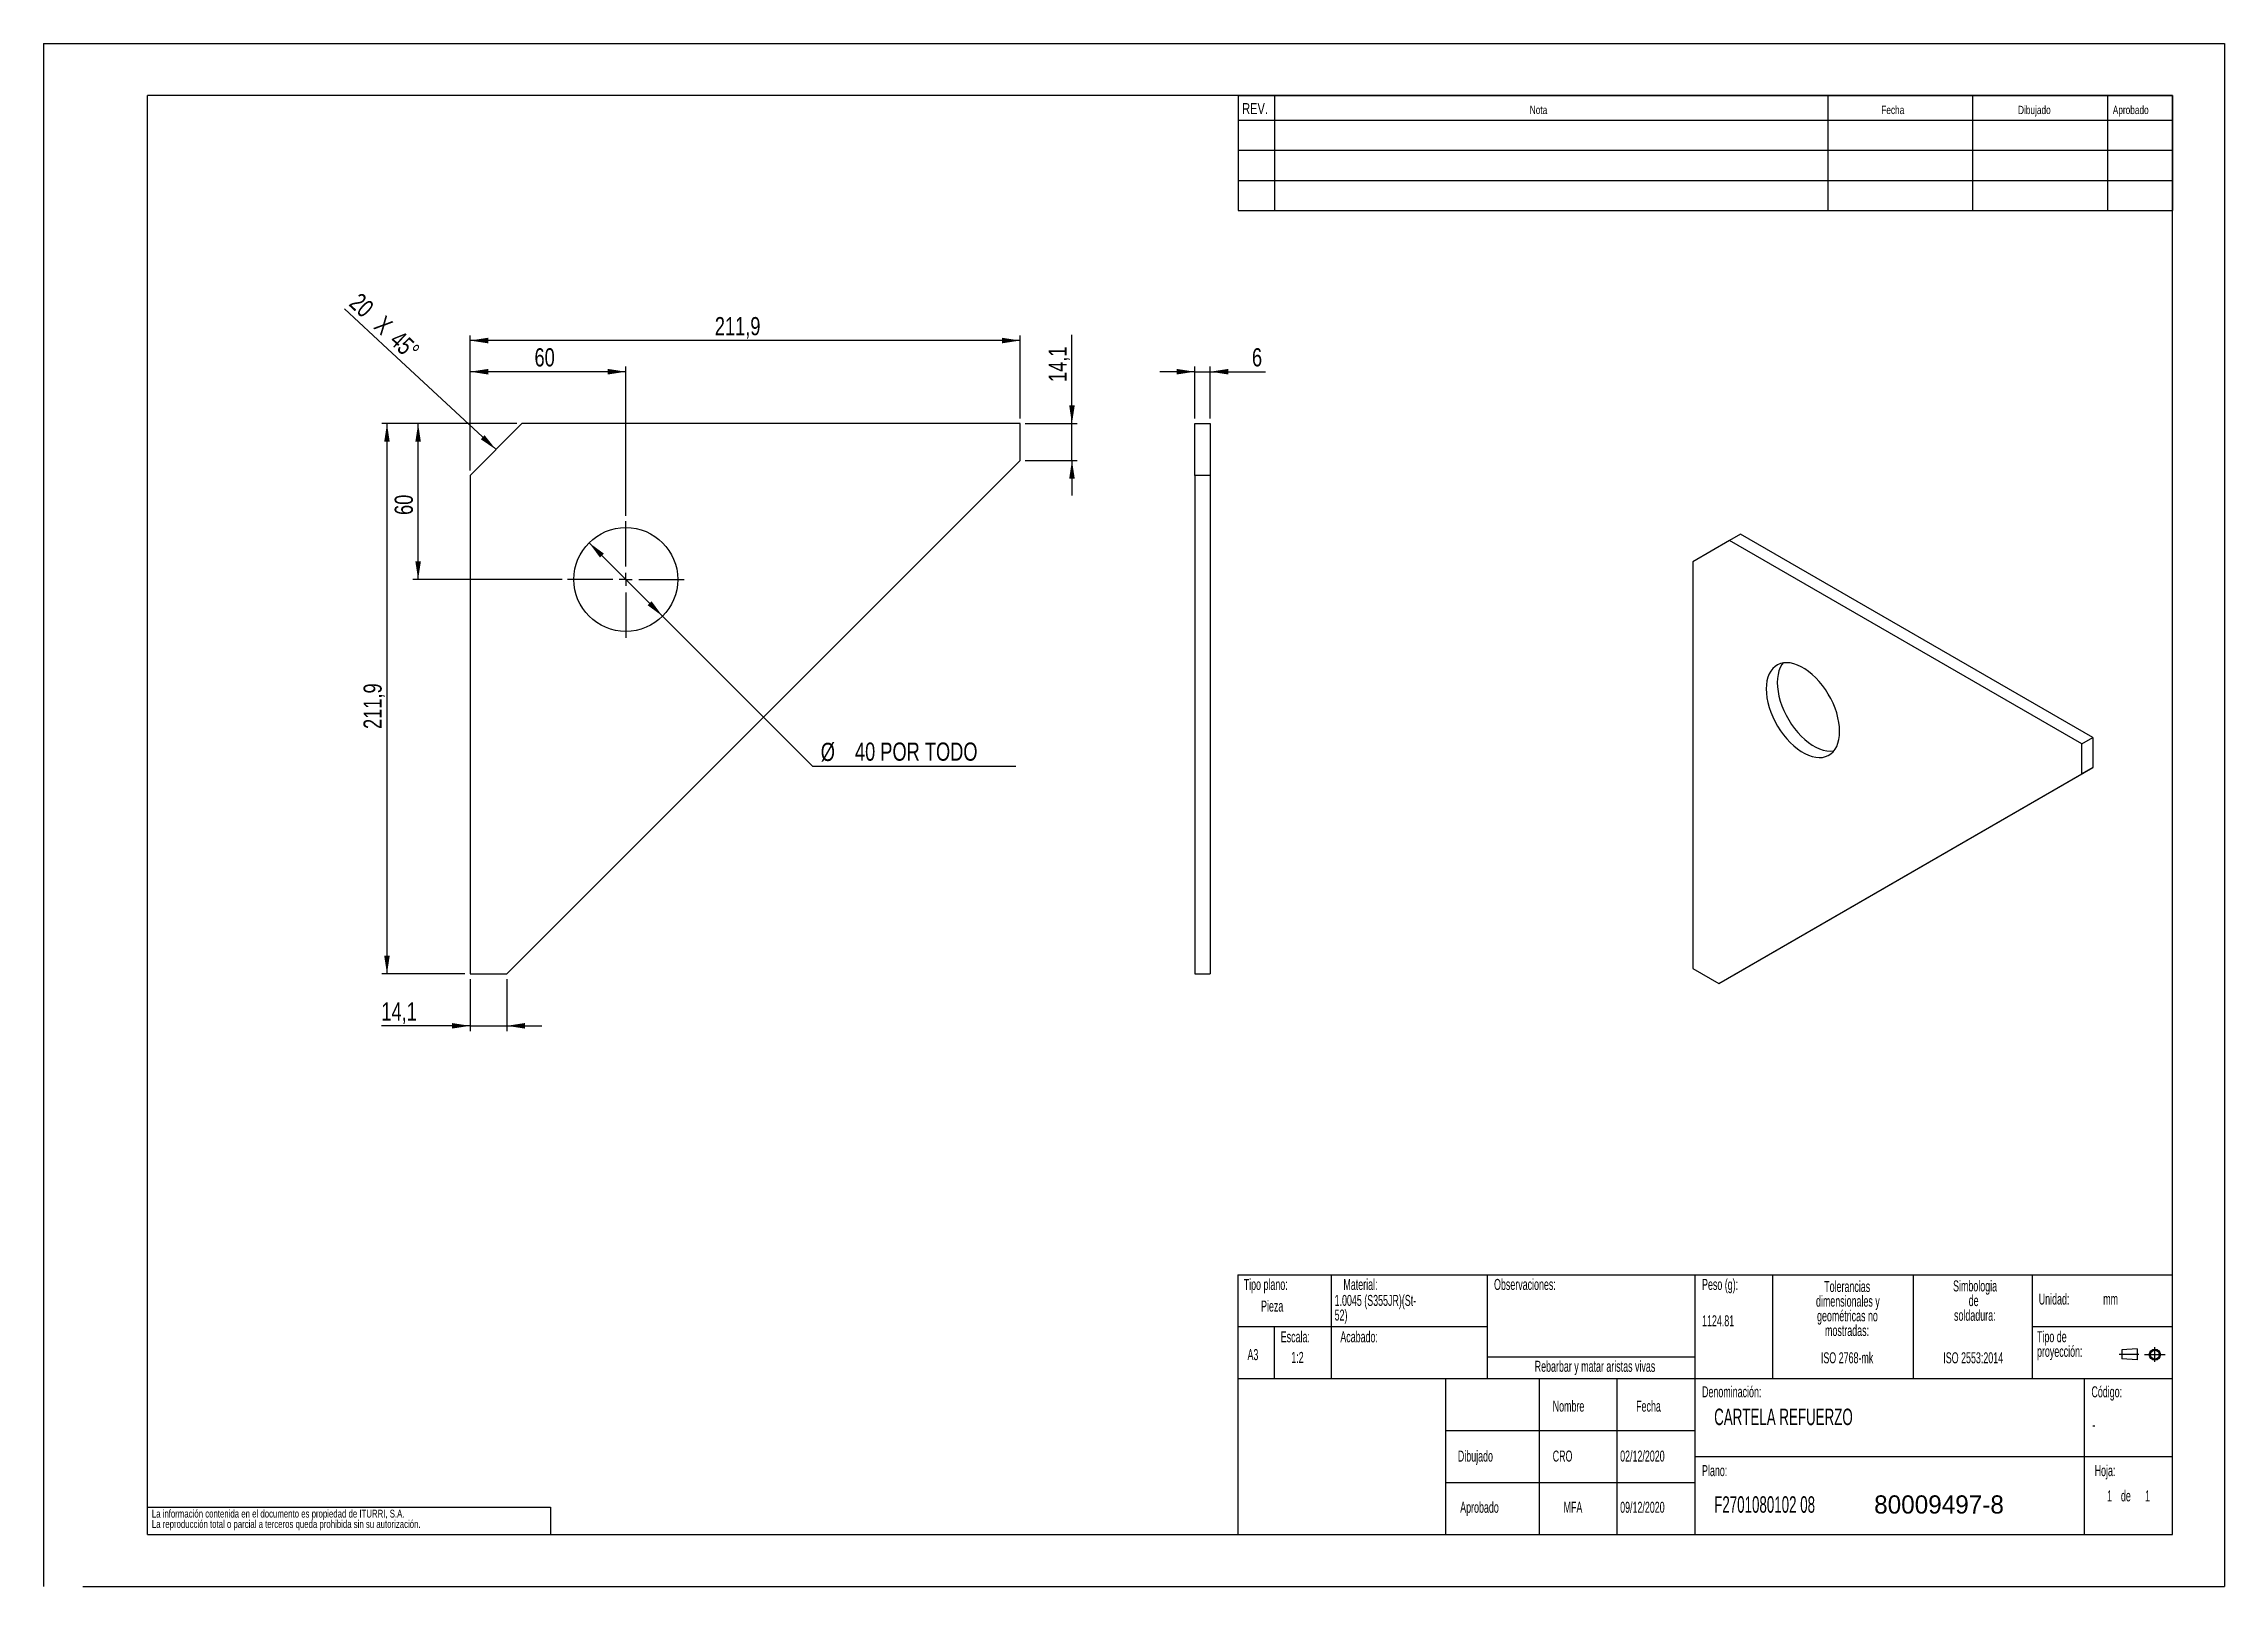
# Model space of a CAD drawing. Extents: x 0 to 2826, y 0 to 813.
# Drawn here: x 0 to 420, y 0 to 297 of the extents above; entities that cross this region are included whole.
import ezdxf

# ---------------------------------------------------------------- set-up
doc = ezdxf.new("R2010")
doc.units = 0
doc.linetypes.add('SLD-CENTRADA-TRAZOS-LARGOS', pattern=[19.05, 15.24, -1.27, 1.27, -1.27])
doc.linetypes.add('SLD-CONTINUA', pattern=[0])
doc.layers.get('0').update_dxf_attribs({"linetype": 'CONTINUOUS'})
doc.layers.add('FORMATO', color=7, linetype='SLD-CONTINUA')
doc.layers.add('SLD-0', color=179, linetype='SLD-CONTINUA')
doc.styles.add('SLDTEXTSTYLE0', font='TXT', dxfattribs={"width": 0.605})
doc.styles.add('SLDTEXTSTYLE1', font='TXT', dxfattribs={"width": 0.75})
doc.dimstyles.new('SLDDIMSTYLE0', dxfattribs={"dimtxt": 3.5, "dimasz": 3.5, "dimexe": 0, "dimexo": 0.0625, "dimgap": 0.875, "dimtad": 1, "dimdec": 1, "dimlfac": 2, "dimrnd": 1e-09, "dimzin": 12, "dimdsep": 46, "dimtxsty": 'SLDTEXTSTYLE1', "dimsah": 1, "dimcen": 0.09, "dimadec": 0, "dimazin": 0, "dimtfac": 1, "dimtdec": 1, "dimtofl": 0, "dimtmove": 0, "dimatfit": 3, "dimfxl": 1, "dimtolj": 1, "dimtzin": 12, "dimarcsym": 0})
doc.dimstyles.new('SLDDIMSTYLE1', dxfattribs={"dimtxt": 3.5, "dimasz": 3.5, "dimexe": 0, "dimexo": 0.0625, "dimgap": 0.875, "dimtad": 1, "dimdec": 1, "dimlfac": 2, "dimrnd": 1e-09, "dimzin": 12, "dimdsep": 46, "dimtxsty": 'SLDTEXTSTYLE1', "dimsah": 1, "dimcen": 0.09, "dimadec": 0, "dimazin": 0, "dimtfac": 1, "dimtdec": 1, "dimtmove": 0, "dimatfit": 0, "dimfxl": 1, "dimtolj": 1, "dimtzin": 12, "dimarcsym": 0})
doc.dimstyles.new('SLDDIMSTYLE2', dxfattribs={"dimtxt": 3.5, "dimasz": 3.5, "dimexe": 0, "dimexo": 0.0625, "dimgap": 0.875, "dimtad": 0, "dimtih": 1, "dimtoh": 1, "dimdec": 6, "dimlfac": 2, "dimrnd": 1e-09, "dimzin": 12, "dimdsep": 46, "dimtxsty": 'SLDTEXTSTYLE1', "dimsah": 1, "dimcen": 0, "dimadec": 0, "dimazin": 0, "dimtfac": 1, "dimtdec": 1, "dimtmove": 0, "dimatfit": 3, "dimfxl": 1, "dimtolj": 1, "dimtzin": 12, "dimarcsym": 0})

msp = doc.modelspace()

# ---------------------------------------------------------------- texts
at = {"insert": (352.54854376, 17.51681176), "char_height": 3.5, "width": 30.0125, "attachment_point": 1}
msp.add_mtext('80009497-8', dxfattribs=at)
at = {"layer": 'FORMATO', "attachment_point": 1, "style": 'SLDTEXTSTYLE1'}
for s, insert, char_height in [('REV.', (230.83569636, 285.55214024), 2.116666667), ('Nota', (286.22438362, 285.02581871), 1.5875), ('Fecha', (353.92640633, 285.02581871), 1.5875), ('Dibujado', (380.2608472, 285.02581871), 1.5875), ('Aprobado', (398.51007098, 285.02581871), 1.5875)]:
    msp.add_mtext(s, dxfattribs=dict(at, insert=insert, char_height=char_height))
at = {"layer": 'SLD-0', "style": 'SLDTEXTSTYLE0'}
for s, insert, char_height, attachment_point in [('Tipo plano:', (231.12929082, 59.18086464), 2.1166666667, 1), ('Tipo plano:', (231.12929082, 59.18086464), 2.1166666667, 1), ('Material:', (250.32966909, 59.18086464), 2.116666667, 1), ('Material:', (250.32966909, 59.18086464), 2.116666667, 1), ('Observaciones:', (279.33861511, 59.18086464), 2.1166666667, 1), ('Observaciones:', (279.33861511, 59.18086464), 2.1166666667, 1), ('Peso (g):', (319.40305943, 59.18086464), 2.116666667, 1), ('Peso (g):', (319.40305943, 59.18086464), 2.116666667, 1), ('Pieza', (234.47259474, 55.01919565), 2.116666667, 1), ('Pieza', (234.47259474, 55.01919565), 2.116666667, 1), ('Unidad:', (384.24614919, 56.37062815), 2.116666667, 1), ('Unidad:', (384.24614919, 56.37062815), 2.116666667, 1), ('mm', (396.66217784, 56.37062815), 2.116666667, 1), ('mm', (396.66217784, 56.37062815), 2.116666667, 1), ('1124.81', (319.40305943, 52.1813088), 2.116666667, 1), ('1124.81', (319.40305943, 52.1813088), 2.116666667, 1), ('Escala:', (238.26310497, 49.10146847), 2.116666667, 1), ('Escala:', (238.26310497, 49.10146847), 2.116666667, 1), ('Acabado:', (249.73827693, 49.10146847), 2.116666667, 1), ('Acabado:', (249.73827693, 49.10146847), 2.116666667, 1), ('A3', (231.85934892, 45.67436774), 2.116666667, 1), ('A3', (231.85934892, 45.67436774), 2.116666667, 1), ('1:2', (240.2902322, 45.13474483), 2.116666667, 1), ('1:2', (240.2902322, 45.13474483), 2.116666667, 1), ('Rebarbar y matar aristas vivas', (298.78549011, 43.4237297), 2.1166666667, 2), ('Rebarbar y matar aristas vivas', (298.78549011, 43.4237297), 2.1166666667, 2), ('ISO 2768-mk', (347.33660555, 45.06001736), 2.1166666667, 2), ('ISO 2768-mk', (347.33660555, 45.06001736), 2.1166666667, 2), ('ISO 2553:2014', (371.6253871, 45.06001736), 2.1166666667, 2), ('ISO 2553:2014', (371.6253871, 45.06001736), 2.1166666667, 2), ('Denominación:', (319.40305943, 38.51431126), 2.1166666667, 1), ('Denominación:', (319.40305943, 38.51431126), 2.1166666667, 1), ('Código:', (394.39793937, 38.51431126), 2.116666667, 1), ('Código:', (394.39793937, 38.51431126), 2.116666667, 1), ('Nombre', (290.63774587, 35.75483379), 2.116666667, 1), ('Nombre', (290.63774587, 35.75483379), 2.116666667, 1), ('Fecha', (306.70833095, 35.75483379), 2.116666667, 1), ('Fecha', (306.70833095, 35.75483379), 2.116666667, 1), ('CARTELA REFUERZO', (321.73896976, 34.21733212), 3.175, 1), ('CARTELA REFUERZO', (321.73896976, 34.21733212), 3.175, 1), ('-', (394.58638598, 32.19316863), 2.11666667, 1), ('-', (394.58638598, 32.19316863), 2.11666667, 1), ('Dibujado', (272.3731861, 26.14030871), 2.116666667, 1), ('Dibujado', (272.3731861, 26.14030871), 2.116666667, 1), ('CRO', (290.63774587, 26.14030877), 2.116666667, 1), ('02/12/2020', (303.6286535, 26.14030877), 2.116666667, 1), ('Plano:', (319.40305943, 23.33826749), 2.116666667, 1), ('Plano:', (319.40305943, 23.33826749), 2.116666667, 1), ('Hoja:', (395.01391774, 23.33826749), 2.116666667, 1), ('Hoja:', (395.01391774, 23.33826749), 2.116666667, 1), ('F2701080102 08', (321.73896976, 17.34676089), 3.175, 1), ('F2701080102 08', (321.73896976, 17.34676089), 3.175, 1), ('1', (397.41271376, 18.47490375), 2.11666667, 1), ('1', (397.41271376, 18.47490375), 2.11666667, 1), ('1', (397.41271376, 18.47490375), 2.11666667, 1), ('1', (397.41271376, 18.47490375), 2.11666667, 1), ('de', (400.07750248, 18.47490369), 2.116666667, 1), ('de', (400.07750248, 18.47490369), 2.116666667, 1), ('de', (400.07750248, 18.47490369), 2.116666667, 1), ('de', (400.07750248, 18.47490369), 2.116666667, 1), ('1', (404.73079952, 18.47490375), 2.11666667, 1), ('1', (404.73079952, 18.47490375), 2.11666667, 1), ('1', (404.73079952, 18.47490375), 2.11666667, 1), ('1', (404.73079952, 18.47490375), 2.11666667, 1), ('Aprobado', (272.82454183, 16.28235867), 2.116666667, 1), ('Aprobado', (272.82454183, 16.28235867), 2.116666667, 1), ('MFA', (292.73505847, 16.28235873), 2.116666667, 1), ('09/12/2020', (303.6286535, 16.28235873), 2.116666667, 1)]:
    msp.add_mtext(s, dxfattribs=dict(at, insert=insert, char_height=char_height, attachment_point=attachment_point))

# ---------------------------------------------------------------- blocks, each defined once
blk = doc.blocks.new('BLOQUE3')
at = {"color": 7, "linetype": 'SLD-CENTRADA-TRAZOS-LARGOS'}
for p, q in [((397.92, 130.06), (394.8, 130.06)), ((398.88, 130.02), (402.16, 130.02)), ((400.52, 128.85), (400.52, 131.19))]:
    blk.add_line(p, q, dxfattribs=at)
at = {"color": 7, "linetype": 'SLD-CONTINUA'}
for p, q in [((397.68, 130.95), (395.23, 130.77)), ((395.23, 130.77), (395.23, 129.34)), ((397.68, 130.95), (397.68, 129.16)), ((397.68, 129.16), (395.23, 129.34))]:
    blk.add_line(p, q, dxfattribs=at)
for radius in [0.892, 0.713]:
    blk.add_circle((400.52, 130.02), radius, dxfattribs=at)
blk = doc.blocks.new('SW_NOTE_0')
at = {"layer": 'SLD-0', "color": 0, "attachment_point": 2, "style": 'SLDTEXTSTYLE0'}
for s, insert, char_height in [('dimensionales y', (7.54, -0.09), 2.1167), ('Tolerancias', (7.41, 2.73), 2.1167), ('geométricas no', (7.46, -2.92), 2.1167), ('mostradas:', (7.38, -5.74), 2.117)]:
    blk.add_mtext(s, dxfattribs=dict(at, insert=insert, char_height=char_height))
blk = doc.blocks.new('SW_NOTE_0_1')
at = {"layer": 'SLD-0', "color": 0, "attachment_point": 1, "style": 'SLDTEXTSTYLE0'}
for s, insert, char_height in [('Tipo de', (0, 2.73), 2.117), ('proyección:', (0, -0.09), 2.1167)]:
    blk.add_mtext(s, dxfattribs=dict(at, insert=insert, char_height=char_height))
blk = doc.blocks.new('SW_NOTE_0_2')
at = {"layer": 'SLD-0', "color": 0, "char_height": 2.117, "attachment_point": 2, "style": 'SLDTEXTSTYLE0'}
for s, insert in [('Simbologia', (7.11, 2.73)), ('de', (6.84, -0.09)), ('soldadura:', (7.06, -2.92))]:
    blk.add_mtext(s, dxfattribs=dict(at, insert=insert))
blk = doc.blocks.new('SW_NOTE_0_3')
at = {"layer": 'SLD-0', "color": 0, "attachment_point": 1, "style": 'SLDTEXTSTYLE0'}
for s, insert, char_height in [('52)', (0, -0.09), 2.117), ('1.0045 (S355JR)(St-', (0, 2.73), 2.1167)]:
    blk.add_mtext(s, dxfattribs=dict(at, insert=insert, char_height=char_height))
blk = doc.blocks.new('SW_NOTE_0_4')
at = {"layer": 'SLD-0', "color": 0, "char_height": 1.5, "attachment_point": 1, "style": 'SLDTEXTSTYLE1'}
for s, insert in [('La información contenida en el documento es propiedad de ITURRI, S.A.', (0, 1.93)), ('La reproducción total o parcial a terceros queda prohibida sin su autorización.', (0, -0.07))]:
    blk.add_mtext(s, dxfattribs=dict(at, insert=insert))
blk = doc.blocks.new('SW_NOTE_0_5')
at = {"layer": 'SLD-0', "color": 0, "attachment_point": 2, "style": 'SLDTEXTSTYLE0'}
for s, insert, char_height in [('dimensionales y', (7.54, -0.09), 2.1167), ('Tolerancias', (7.41, 2.73), 2.1167), ('geométricas no', (7.46, -2.92), 2.1167), ('mostradas:', (7.38, -5.74), 2.117)]:
    blk.add_mtext(s, dxfattribs=dict(at, insert=insert, char_height=char_height))
blk = doc.blocks.new('SW_NOTE_0_6')
at = {"layer": 'SLD-0', "color": 0, "attachment_point": 1, "style": 'SLDTEXTSTYLE0'}
for s, insert, char_height in [('Tipo de', (0, 2.73), 2.117), ('proyección:', (0, -0.09), 2.1167)]:
    blk.add_mtext(s, dxfattribs=dict(at, insert=insert, char_height=char_height))
blk = doc.blocks.new('SW_NOTE_0_7')
at = {"layer": 'SLD-0', "color": 0, "char_height": 2.117, "attachment_point": 2, "style": 'SLDTEXTSTYLE0'}
for s, insert in [('Simbologia', (7.11, 2.73)), ('de', (6.84, -0.09)), ('soldadura:', (7.06, -2.92))]:
    blk.add_mtext(s, dxfattribs=dict(at, insert=insert))
blk = doc.blocks.new('SW_NOTE_0_8')
at = {"layer": 'SLD-0', "color": 0, "attachment_point": 1, "style": 'SLDTEXTSTYLE0'}
for s, insert, char_height in [('52)', (0, -0.09), 2.117), ('1.0045 (S355JR)(St-', (0, 2.73), 2.1167)]:
    blk.add_mtext(s, dxfattribs=dict(at, insert=insert, char_height=char_height))
blk = doc.blocks.new('SW_NOTE_0_9')
at = {"layer": 'SLD-0', "color": 0, "char_height": 1.5, "attachment_point": 1, "style": 'SLDTEXTSTYLE1'}
for s, insert in [('La información contenida en el documento es propiedad de ITURRI, S.A.', (0, 1.93)), ('La reproducción total o parcial a terceros queda prohibida sin su autorización.', (0, -0.07))]:
    blk.add_mtext(s, dxfattribs=dict(at, insert=insert))
blk = doc.blocks.new('_D')
at = {"layer": 'FORMATO', "color": 7, "transparency": 16777216}
for p, q in [((82.13, 214.84), (82.13, 240.84)), ((188.05, 239.84), (82.13, 239.84)), ((188.05, 224.84), (188.05, 240.84))]:
    blk.add_line(p, q, dxfattribs=at)
for points in [[(82.13, 239.84), (85.63, 239.3), (85.63, 240.38)], [(188.05, 239.84), (184.55, 240.38), (184.55, 239.3)]]:
    blk.add_solid(points, dxfattribs=at)
at = {"layer": 'FORMATO', "color": 7, "transparency": 16777216, "insert": (129.27, 244.36), "char_height": 3.5, "attachment_point": 1, "style": 'SLDTEXTSTYLE1'}
blk.add_mtext('211,9', dxfattribs=at)
blk = doc.blocks.new('_D_1')
at = {"layer": 'FORMATO', "color": 7, "transparency": 16777216}
for p, q in [((82.13, 214.84), (82.13, 234.84)), ((112.13, 233.84), (82.13, 233.84)), ((112.13, 206.09), (112.13, 234.84))]:
    blk.add_line(p, q, dxfattribs=at)
for points in [[(82.13, 233.84), (85.63, 233.3), (85.63, 234.38)], [(112.13, 233.84), (108.63, 234.38), (108.63, 233.3)]]:
    blk.add_solid(points, dxfattribs=at)
at = {"layer": 'FORMATO', "color": 7, "transparency": 16777216, "insert": (94.54, 238.36), "char_height": 3.5, "attachment_point": 1, "style": 'SLDTEXTSTYLE1'}
blk.add_mtext('60', dxfattribs=at)
blk = doc.blocks.new('_D_2')
at = {"layer": 'FORMATO', "color": 7, "transparency": 16777216}
for p, q in [((91.13, 223.84), (65.13, 223.84)), ((66.13, 223.84), (66.13, 117.91)), ((81.13, 117.91), (65.13, 117.91))]:
    blk.add_line(p, q, dxfattribs=at)
for points in [[(66.13, 223.84), (65.59, 220.34), (66.66, 220.34)], [(66.13, 117.91), (66.66, 121.41), (65.59, 121.41)]]:
    blk.add_solid(points, dxfattribs=at)
at = {"layer": 'FORMATO', "color": 7, "transparency": 16777216, "insert": (61.61, 165.06), "char_height": 3.5, "attachment_point": 1, "rotation": 90, "style": 'SLDTEXTSTYLE1'}
blk.add_mtext('211,9', dxfattribs=at)
blk = doc.blocks.new('_D_3')
at = {"layer": 'FORMATO', "color": 7, "transparency": 16777216}
for p, q in [((91.13, 223.84), (71.13, 223.84)), ((72.13, 193.84), (72.13, 223.84)), ((99.88, 193.84), (71.13, 193.84))]:
    blk.add_line(p, q, dxfattribs=at)
for points in [[(72.13, 223.84), (71.59, 220.34), (72.66, 220.34)], [(72.13, 193.84), (72.66, 197.34), (71.59, 197.34)]]:
    blk.add_solid(points, dxfattribs=at)
at = {"layer": 'FORMATO', "color": 7, "transparency": 16777216, "insert": (67.61, 206.26), "char_height": 3.5, "attachment_point": 1, "rotation": 90, "style": 'SLDTEXTSTYLE1'}
blk.add_mtext('60', dxfattribs=at)
blk = doc.blocks.new('_D_4')
at = {"layer": 'FORMATO', "color": 7, "transparency": 16777216}
for p, q in [((82.13, 116.91), (82.13, 106.91)), ((89.2, 116.91), (89.2, 106.91)), ((82.13, 107.91), (65.05, 107.91)), ((82.13, 107.91), (89.2, 107.91)), ((89.2, 107.91), (95.93, 107.91))]:
    blk.add_line(p, q, dxfattribs=at)
for points in [[(82.13, 107.91), (78.63, 108.45), (78.63, 107.38)], [(89.2, 107.91), (92.7, 107.38), (92.7, 108.45)]]:
    blk.add_solid(points, dxfattribs=at)
at = {"layer": 'FORMATO', "color": 7, "transparency": 16777216, "insert": (65.05, 112.43), "char_height": 3.5, "attachment_point": 1, "style": 'SLDTEXTSTYLE1'}
blk.add_mtext('14,1', dxfattribs=at)
blk = doc.blocks.new('_D_5')
at = {"layer": 'FORMATO', "color": 7, "transparency": 16777216}
for p, q in [((198.05, 223.84), (198.05, 240.92)), ((189.05, 223.84), (199.05, 223.84)), ((198.05, 216.77), (198.05, 223.84)), ((189.05, 216.77), (199.05, 216.77)), ((198.05, 216.77), (198.05, 210.04))]:
    blk.add_line(p, q, dxfattribs=at)
for points in [[(198.05, 223.84), (198.59, 227.34), (197.52, 227.34)], [(198.05, 216.77), (197.52, 213.27), (198.59, 213.27)]]:
    blk.add_solid(points, dxfattribs=at)
at = {"layer": 'FORMATO', "color": 7, "transparency": 16777216, "insert": (193.54, 231.87), "char_height": 3.5, "attachment_point": 1, "rotation": 90, "style": 'SLDTEXTSTYLE1'}
blk.add_mtext('14,1', dxfattribs=at)
blk = doc.blocks.new('SW_CHAMFER_DIMENSION_0')
at = {"layer": 'FORMATO', "color": 0}
for p, q in [((8.27, -7.69), (0, 0)), ((29.17, -27.12), (8.27, -7.69))]:
    blk.add_line(p, q, dxfattribs=at)
blk.add_solid([(29.17, -27.12), (26.97, -24.34), (26.24, -25.13)], dxfattribs=at)
at = {"layer": 'FORMATO', "color": 0, "char_height": 3.5, "attachment_point": 1, "rotation": 317.0684, "style": 'SLDTEXTSTYLE1'}
for s, insert in [('20', (3.07, 3.3)), ('X', (7.82, -1.11)), ('45°', (10.84, -3.92))]:
    blk.add_mtext(s, dxfattribs=dict(at, insert=insert))
blk = doc.blocks.new('_D_6')
at = {"layer": 'FORMATO', "transparency": 16777216}
for p, q in [((105.05, 200.91), (119.2, 186.77)), ((119.2, 186.77), (148.08, 157.88)), ((148.08, 157.88), (187.22, 157.88))]:
    blk.add_line(p, q, dxfattribs=at)
for points in [[(105.05, 200.91), (107.15, 198.06), (107.91, 198.82)], [(119.2, 186.77), (117.1, 189.63), (116.34, 188.87)]]:
    blk.add_solid(points, dxfattribs=at)
at = {"layer": 'FORMATO', "transparency": 16777216, "char_height": 3.5, "attachment_point": 1, "style": 'SLDTEXTSTYLE1'}
for s, insert in [('%%c', (149.67, 162.4)), ('40 POR TODO', (156.26, 162.45))]:
    blk.add_mtext(s, dxfattribs=dict(at, insert=insert))
blk = doc.blocks.new('SW_CENTERMARKSYMBOL_0')
at = {"layer": 'FORMATO', "color": 0}
for p, q in [((0, 2.5), (0, 11.25)), ((-2.5, 0), (-11.25, 0)), ((0, 0), (-1.25, 0)), ((0, 0), (0, 1.25)), ((0, 0), (0, -1.25)), ((0, 0), (1.25, 0)), ((2.5, 0), (11.25, 0)), ((0, -2.5), (0, -11.25))]:
    blk.add_line(p, q, dxfattribs=at)
blk = doc.blocks.new('_D_7')
at = {"layer": 'FORMATO', "color": 7, "transparency": 16777216}
for p, q in [((221.69, 233.84), (214.96, 233.84)), ((221.69, 224.84), (221.69, 234.84)), ((221.69, 233.84), (224.69, 233.84)), ((224.69, 224.84), (224.69, 234.84)), ((224.69, 233.84), (235.3, 233.84))]:
    blk.add_line(p, q, dxfattribs=at)
for points in [[(221.69, 233.84), (218.19, 234.38), (218.19, 233.3)], [(224.69, 233.84), (228.19, 233.3), (228.19, 234.38)]]:
    blk.add_solid(points, dxfattribs=at)
at = {"layer": 'FORMATO', "color": 7, "transparency": 16777216, "insert": (232.72, 238.36), "char_height": 3.5, "attachment_point": 1, "style": 'SLDTEXTSTYLE1'}
blk.add_mtext('6', dxfattribs=at)

# ---------------------------------------------------------------- dimensions: what is measured, and where the dimension line sits
at = {"layer": 'FORMATO', "color": 7}
for base, p1, p2, dimstyle, picture, middle in [((82.12502069, 239.843393), (188.05395287, 223.843393), (82.12502069, 213.843393), 'SLDDIMSTYLE0', '_D', (135.08948678, 239.843393)), ((82.12502069, 233.843393), (112.12502069, 205.093393), (82.12502069, 213.843393), 'SLDDIMSTYLE0', '_D_1', (97.12502069, 233.843393)), ((224.69178849, 233.843393), (221.69178849, 223.843393), (224.69178849, 223.843393), 'SLDDIMSTYLE1', '_D_7', (234.00866892, 233.843393)), ((89.1960885, 107.91446081), (82.12502069, 117.91446081), (89.1960885, 117.91446081), 'SLDDIMSTYLE1', '_D_4', (69.57550121, 107.91446081))]:
    dim = msp.add_linear_dim(base=base, p1=p1, p2=p2, dimstyle=dimstyle, dxfattribs=at)
    dim.commit()
    dim.dimension.update_dxf_attribs({"geometry": picture, "text_midpoint": middle, "dimtype": 160})
for base, p1, p2, dimstyle, picture, middle in [((198.05395287, 223.843393), (188.05395287, 216.77232519), (188.05395287, 223.843393), 'SLDDIMSTYLE1', '_D_5', (198.05395287, 236.39291247)), ((66.12502069, 117.91446081), (92.12502069, 223.843393), (82.12502069, 117.91446081), 'SLDDIMSTYLE0', '_D_2', (66.12502069, 170.87892691)), ((72.12502069, 223.843393), (100.87502069, 193.843393), (92.12502069, 223.843393), 'SLDDIMSTYLE0', '_D_3', (72.12502069, 208.843393))]:
    dim = msp.add_linear_dim(base=base, p1=p1, p2=p2, angle=90, dimstyle=dimstyle, dxfattribs=at)
    dim.commit()
    dim.dimension.update_dxf_attribs({"geometry": picture, "text_midpoint": middle, "dimtype": 160})
at = {"layer": 'FORMATO'}
dim = msp.add_diameter_dim_2p(p1=(119.1960885, 186.77232519), p2=(105.05395287, 200.91446081), text='<> POR TODO\\P', dimstyle='SLDDIMSTYLE2', dxfattribs=at)
dim.commit()
dim.dimension.update_dxf_attribs({"geometry": '_D_6', "text_midpoint": (168.44523497, 160.68878644), "dimtype": 163})

# ---------------------------------------------------------------- linework, layer by layer
at = {"color": 7, "linetype": 'SLD-CONTINUA'}
for p, q in [((0, 297), (420, 297)), ((0, 297), (0, -0.00134922)), ((420, 297), (420, 0)), ((410, 287), (20, 287)), ((20, 10), (20, 287)), ((410, 10), (410, 287)), ((92.12502046, 223.84339103), (82.12502069, 213.84339312)), ((188.0539558, 223.84339103), (92.12502046, 223.84339103)), ((188.0539558, 216.77232811), (188.0539558, 223.84339103)), ((221.69178849, 223.84339103), (224.69178852, 223.84339103)), ((221.69178849, 213.84339312), (221.69178849, 223.84339103)), ((224.69178852, 223.84339103), (224.69178852, 213.84339312)), ((89.19608827, 117.91446058), (188.0539558, 216.77232811)), ((82.12502069, 213.84339312), (82.12502069, 117.91446058)), ((224.69178852, 213.84339312), (221.69178849, 213.84339312)), ((221.69178849, 213.84339312), (221.69178849, 117.91446058)), ((224.69178852, 213.84339312), (224.69178852, 117.91446058)), ((326.81411624, 202.57206807), (324.69279588, 201.34745589)), ((394.64611693, 163.41348759), (326.81411624, 202.57206807)), ((324.69279588, 201.34745589), (317.62172823, 197.26408994)), ((392.52479657, 162.18887541), (324.69279588, 201.34745589)), ((317.62172823, 197.26408994), (317.62172823, 118.93420148)), ((392.52479657, 162.18887541), (394.64611693, 163.41348759)), ((392.52479657, 156.41506395), (392.52479657, 162.18887541)), ((394.64611693, 163.41348759), (394.64611693, 157.63967613)), ((322.62172806, 116.04776302), (392.52479657, 156.41506395)), ((324.74304843, 117.2723752), (394.64611693, 157.63967613)), ((394.64611693, 157.63967613), (392.52479657, 156.41506395)), ((82.12502069, 117.91446058), (89.19608827, 117.91446058)), ((221.69178849, 117.91446058), (224.69178852, 117.91446058)), ((317.62172823, 118.93420148), (322.62172806, 116.04776302)), ((322.62172806, 116.04776302), (324.74304843, 117.2723752)), ((230, 60), (410, 60)), ((230, 60), (230, 10)), ((20, 10), (410, 10)), ((7.53061837, 0), (420, 0))]:
    msp.add_line(p, q, dxfattribs=at)
at = {"color": 7, "linetype": 'SLD-CONTINUA', "flags": 128}
for points in [[(345.90599884, 164.60510916), (345.86972094, 165.45213366), (345.76125339, 166.33235775), (345.58171572, 167.23673965), (345.33294395, 168.15600644), (345.01749586, 169.08072405), (344.63860623, 170.00140221), (344.2001631, 170.9085933), (343.70666302, 171.79299119), (343.16317414, 172.64551948), (342.57527302, 173.45742271), (341.94898929, 174.22038351), (341.29075034, 174.92656667), (340.60731285, 175.56872562), (339.905689, 176.14026324), (339.19307535, 176.63532768), (338.47678834, 177.04883137), (337.76417601, 177.37653237), (337.06255084, 177.61507317), (336.37911203, 177.76199512), (335.72087441, 177.8157977), (335.09459068, 177.7759287), (334.50668824, 177.64280241), (333.96319936, 177.41777303), (333.46970191, 177.10315669), (333.03125747, 176.70218202), (332.65236783, 176.21896052), (332.33691843, 175.65845228), (332.08814797, 175.0264105), (331.90860898, 174.32931915), (331.80014275, 173.57432826), (331.76386354, 172.76919009), (331.80014275, 171.92217092), (331.90860898, 171.04194758), (332.08814797, 170.13756492), (332.33691843, 169.2182989), (332.65236783, 168.29358052), (333.03125747, 167.37290236), (333.46970191, 166.46571051), (333.96319936, 165.58131414), (334.50668824, 164.72878586), (335.09459068, 163.91687578), (335.72087441, 163.15392106), (336.37911203, 162.44773866), (337.06255084, 161.80557895), (337.76417601, 161.23404057), (338.47678834, 160.73897689), (339.19307535, 160.32547321), (339.905689, 159.99777144), (340.60731285, 159.7592314), (341.29075034, 159.61231022), (341.94898929, 159.55850687), (342.57527302, 159.59836979), (343.16317414, 159.73150292), (343.70666302, 159.9565323), (344.2001631, 160.27114712), (344.63860623, 160.67212255), (345.01749586, 161.15534406), (345.33294395, 161.71585306), (345.58171572, 162.34789407), (345.76125339, 163.04498618), (345.86972094, 163.79997631), (345.90599884, 164.60510916)], [(335.00976455, 177.76287291), (334.7736882, 177.44357269), (334.45823879, 176.88306445), (334.20946834, 176.25102268), (334.02992935, 175.55393133), (333.92146311, 174.79894044), (333.8851839, 173.99380227), (333.92146311, 173.14678309), (334.02992935, 172.26655976), (334.20946834, 171.3621771), (334.45823879, 170.44291107), (334.7736882, 169.5181927), (335.15257783, 168.59751454), (335.59102227, 167.69032269), (336.08451972, 166.80592632), (336.6280086, 165.95339803), (337.21591104, 165.14148796), (337.84219477, 164.37853324), (338.5004324, 163.67235084), (339.1838712, 163.03019113), (339.88549638, 162.45865275), (340.59810871, 161.96358907), (341.31439571, 161.55008538), (342.02700936, 161.22238362), (342.72863322, 160.98384358), (343.41207071, 160.8369224), (344.07030965, 160.78311905), (344.69659338, 160.82298197), (344.78141918, 160.83604251)]]:
    msp.add_lwpolyline(points, dxfattribs=at)
at = {"color": 7, "linetype": 'SLD-CONTINUA'}
msp.add_circle((112.12502069, 193.843393), 10, dxfattribs=at)
at = {"layer": 'FORMATO'}
for p, q in [((230.09146719, 287), (410, 287)), ((230.09146719, 287), (230.09146719, 264.86558535)), ((237.033566, 287), (237.033566, 264.86558535)), ((343.65705136, 287), (343.65705136, 264.86558535)), ((371.46223794, 287), (371.46223794, 264.86558535)), ((397.5127429, 287), (397.5127429, 264.86558535)), ((410, 287), (410, 264.86558535)), ((230.09146719, 282.26558535), (410, 282.26558535)), ((230.09146719, 276.46558535), (410, 276.46558535)), ((230.09146719, 270.66558535), (410, 270.66558535)), ((230.09146719, 264.86558535), (410, 264.86558535))]:
    msp.add_line(p, q, dxfattribs=at)
at = {"layer": 'SLD-0'}
for p, q in [((248, 60), (248, 40)), ((278, 60), (278, 40)), ((318, 60), (318, 40)), ((333, 60), (333, 40)), ((360.08171045, 60), (360.08171045, 40)), ((383, 60), (383, 40)), ((230, 50), (248, 50)), ((237, 50), (237, 40)), ((248, 50), (278, 50)), ((383, 50), (410, 50)), ((278, 44.15792826), (318, 44.15792826)), ((230, 40), (410, 40)), ((270, 40), (270, 10)), ((288, 40), (288, 10)), ((303, 40), (303, 10)), ((318, 40), (318, 10)), ((393, 40), (393, 10)), ((270, 30), (318, 30)), ((318, 25), (393, 25)), ((393, 25), (410, 25)), ((270, 20), (318, 20)), ((20.00221813, 15.24515472), (97.62867325, 15.24515472)), ((97.62867325, 15.24515472), (97.62867325, 10))]:
    msp.add_line(p, q, dxfattribs=at)

# ---------------------------------------------------------------- block references
at = {"color": 7, "linetype": 'Continuous', "xscale": 1.2, "yscale": 1.2, "zscale": 1.2}
msp.add_blockref('BLOQUE3', (-74.01075556, -111.40755219), dxfattribs=at)
msp.add_blockref('BLOQUE3', (-74.01075556, -111.40755219), dxfattribs=at)
at = {"layer": 'FORMATO'}
msp.add_blockref('SW_CHAMFER_DIMENSION_0', (57.95707577, 245.96291993), dxfattribs=at)
at = {"layer": 'FORMATO', "color": 7}
msp.add_blockref('SW_CENTERMARKSYMBOL_0', (112.12502069, 193.843393), dxfattribs=at)
at = {"layer": 'SLD-0'}
for name, p in [('SW_NOTE_0', (339.94542139, 56.0559764)), ('SW_NOTE_0_5', (339.94542139, 56.0559764)), ('SW_NOTE_0_2', (364.87312155, 56.16554269)), ('SW_NOTE_0_7', (364.87312155, 56.16554269)), ('SW_NOTE_0_3', (248.63482853, 53.37723202)), ('SW_NOTE_0_8', (248.63482853, 53.37723202)), ('SW_NOTE_0_1', (383.91399545, 46.39094542)), ('SW_NOTE_0_6', (383.91399545, 46.39094542)), ('SW_NOTE_0_4', (20.83783391, 12.81920449)), ('SW_NOTE_0_9', (20.83783391, 12.81920449))]:
    msp.add_blockref(name, p, dxfattribs=at)

msp.set_redraw_order([(e.dxf.handle, doc.entitydb.next_handle()) for e in msp.query("TEXT MTEXT ATTDEF DIMENSION ARC_DIMENSION")])  # texts and dimensions are drawn at this point

doc.saveas('drawing.dxf')
